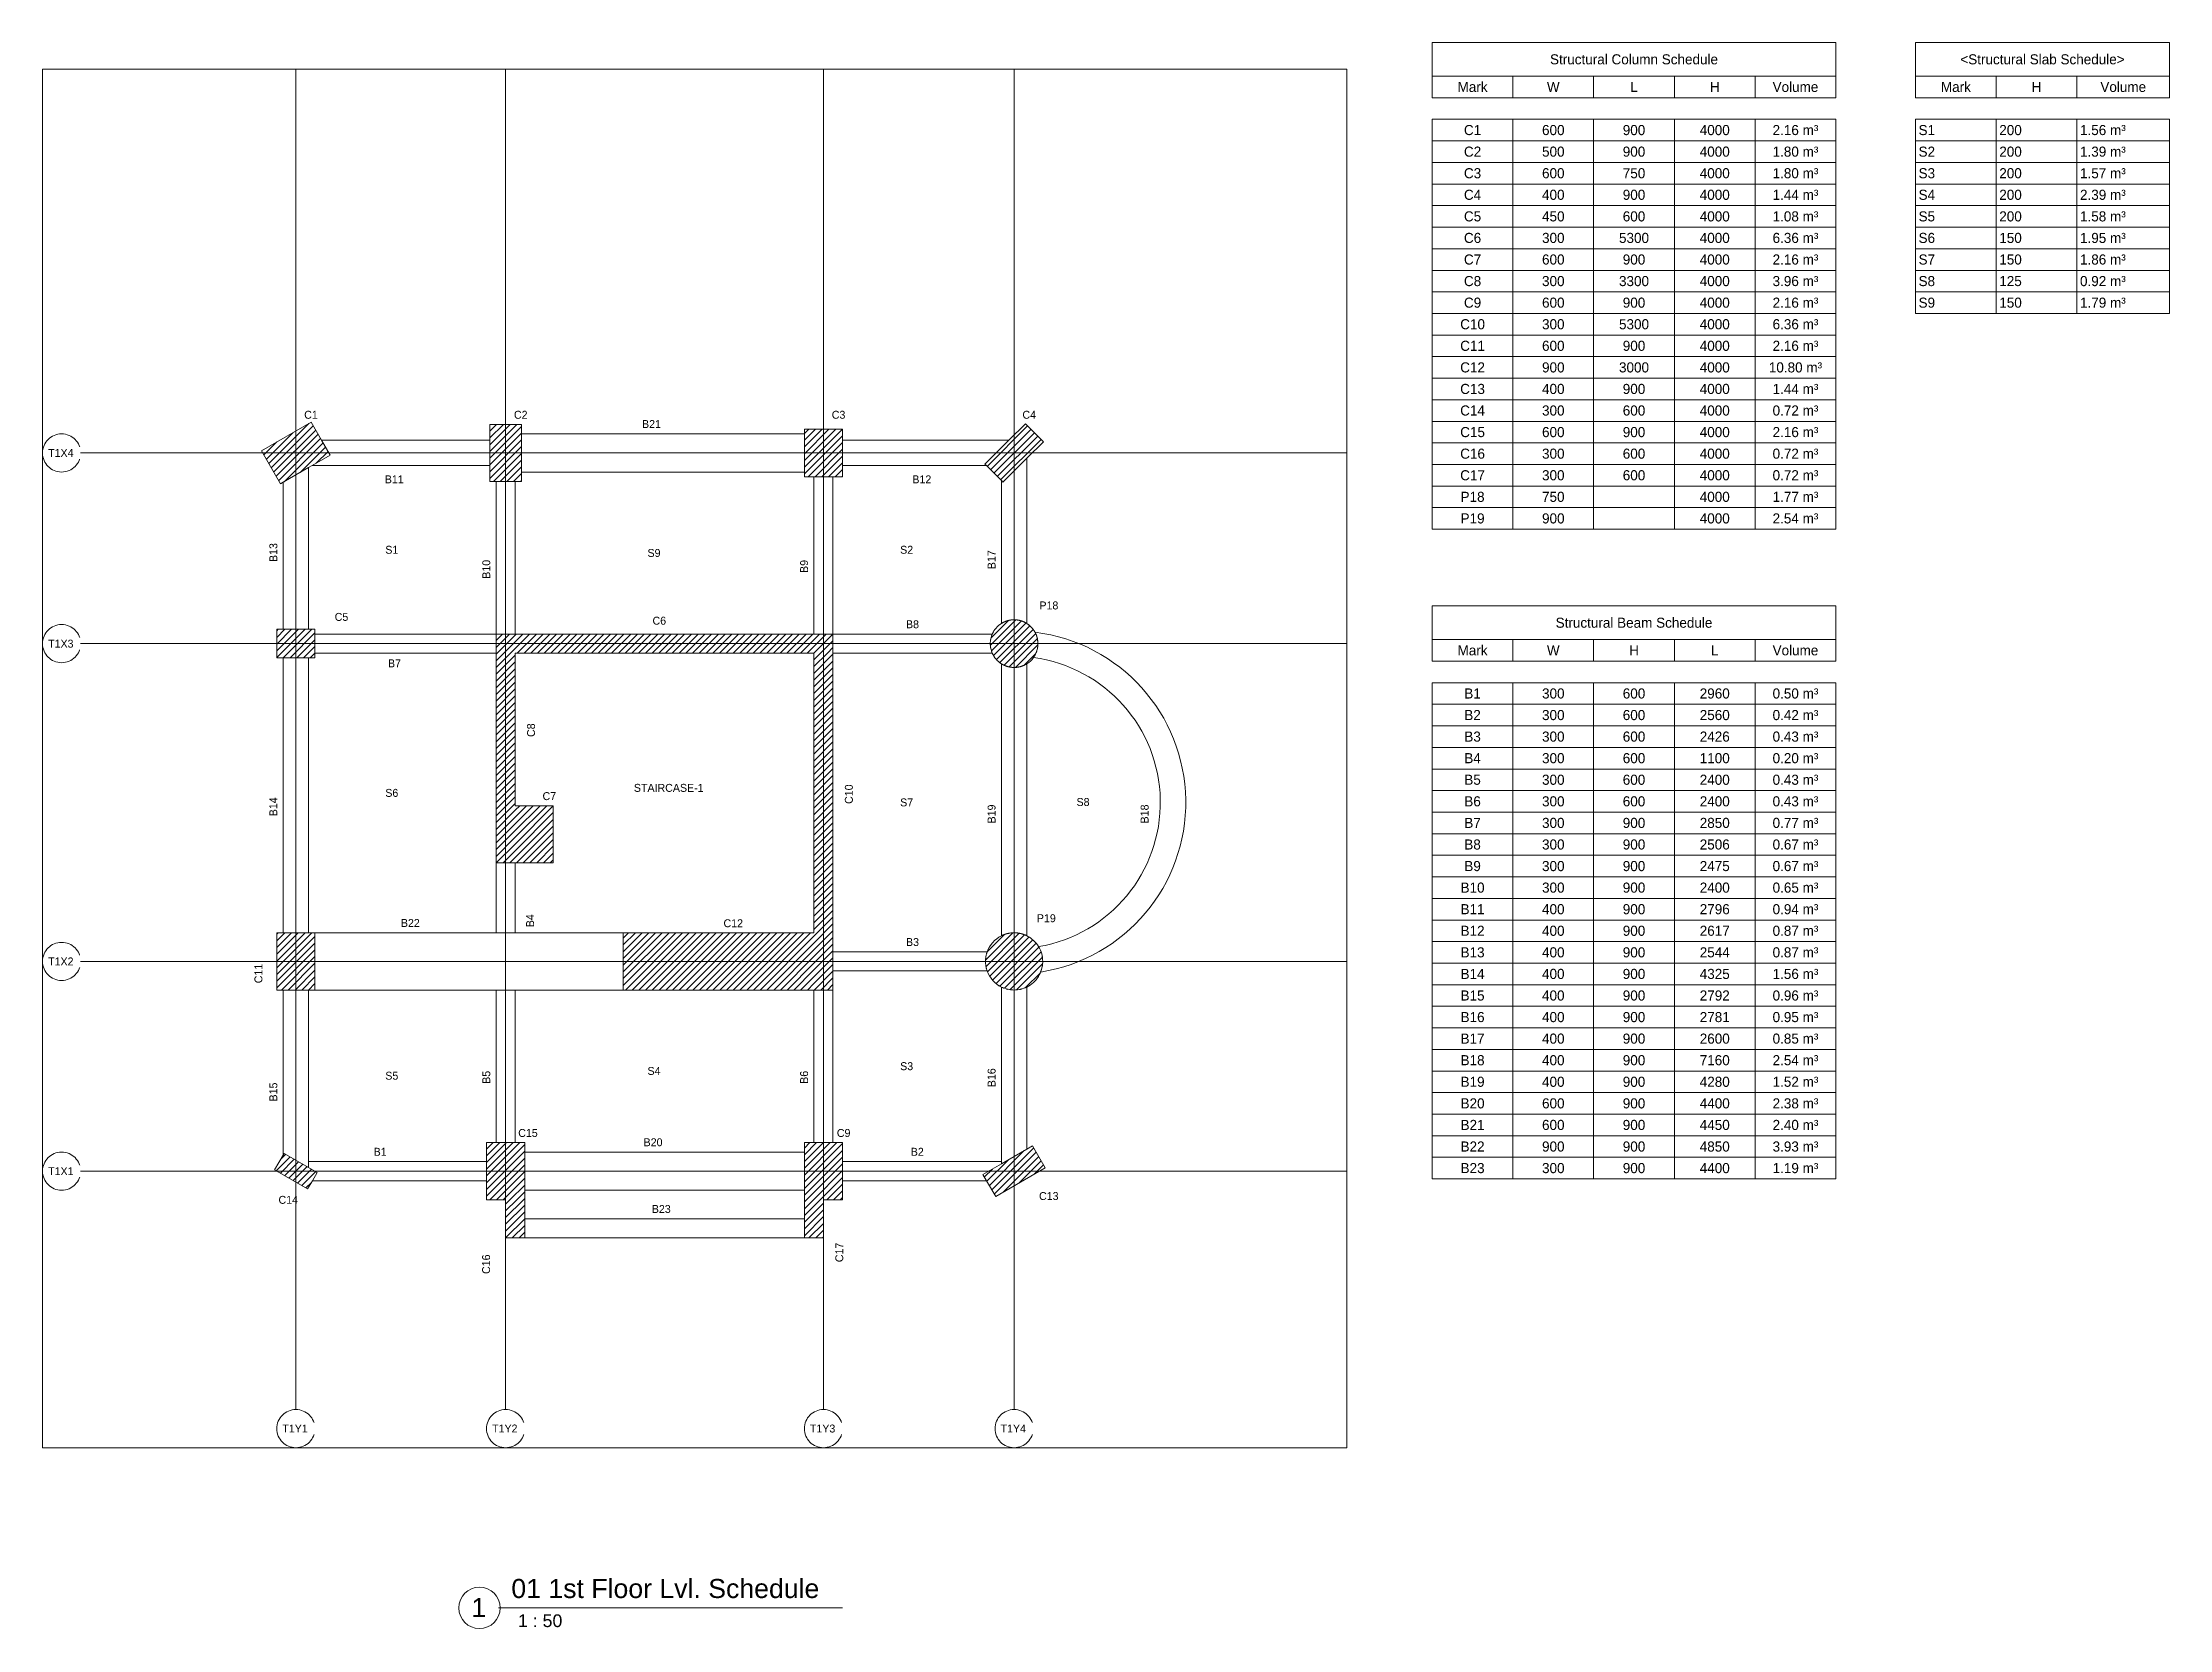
# Paper-space layout 'Layout1' of a CAD drawing. Header units: millimetres. Extents: x 41 to 710, y 63 to 563.
# The model-space entities are those that its viewports show. They can reach past a viewport. Long polylines and large blocks are cut down to what shows.
import ezdxf

# ---------------------------------------------------------------- set-up
doc = ezdxf.new("R2010")
doc.units = ezdxf.units.MM
doc.linetypes.add('Dash', pattern=[6.35, 3.175, -3.175])
doc.linetypes.add('Grid Line', pattern=[22.225, 12.7, -3.175, 3.175, -3.175])
for name, color, linetype, lineweight in [('A-DETL-THIN', 151, 'Continuous', 9), ('A-FLOR', 192, 'Continuous', 18), ('A-FLOR-IDEN', 11, 'Continuous', 9), ('G-ANNO-SCHD', 231, 'Continuous', 9), ('G-ANNO-TTLB', 6, 'Continuous', 9), ('S-BEAM', 12, 'Continuous', 18), ('S-BEAM-HDLN', 1, 'Dash', 18), ('S-BEAM-IDEN', 2, 'Continuous', 9), ('S-COLS', 52, 'Continuous', 18), ('S-COLS-HDLN', 52, 'Dash', 18), ('S-COLS-IDEN', 171, 'Continuous', 9), ('S-GRID', 1, 'Continuous', 9), ('S-GRID-IDEN', 1, 'Continuous', 9), ('S-STRS-ANNO', 31, 'Continuous', 18)]:
    doc.layers.add(name, color=color, linetype=linetype, lineweight=lineweight)
doc.layers.add('G-ANNO-NPLT', color=191, linetype='Continuous', plot=False)
doc.styles.add('Arial', font='arial.ttf', dxfattribs={"height": 4})
doc.styles.add('Arial_1', font='arial.ttf', dxfattribs={"height": 6})
doc.styles.add('JetBrains Mono', font='JetBrainsMono-VariableFont_wght.ttf', dxfattribs={"height": 125})
doc.styles.add('JetBrains Mono_1', font='JetBrainsMono-VariableFont_wght.ttf', dxfattribs={"height": 3.175})
pattern_1 = [(45, (0, 0), (-53.033, 53.033), [])]

psp = doc.layouts.get("Layout1")

# ---------------------------------------------------------------- texts
at = {"layer": 'G-ANNO-SCHD', "char_height": 3.175, "line_spacing_factor": 1.102871, "style": 'JetBrains Mono_1'}
for s, insert, width, attachment_point in [('Structural Column Schedule', (542.02, 559.1), 82.7179, 2), ('<Structural Slab Schedule>', (670.55, 559.1), 82.7179, 2), ('Mark', (491.22, 550.42), 12.7258, 2), ('\\fJetBrains Mono|b0|i0|c254|p49|;W', (516.62, 550.42), 3.1815, 2), ('\\fJetBrains Mono|b0|i0|c254|p49|;L', (542.02, 550.42), 3.1815, 2), ('\\fJetBrains Mono|b0|i0|c254|p49|;H', (567.42, 550.42), 3.1815, 2), ('Volume', (592.82, 550.42), 19.0888, 2), ('Mark', (643.29, 550.42), 12.7258, 2), ('\\fJetBrains Mono|b0|i0|c254|p49|;H', (668.69, 550.42), 3.1815, 2), ('Volume', (695.95, 550.42), 19.0888, 2), ('C1', (491.22, 536.84), 6.3629, 2), ('600', (516.62, 536.84), 9.5444, 2), ('900', (542.02, 536.84), 9.5444, 2), ('4000', (567.42, 536.84), 12.7258, 2), ('2.16 m³', (592.82, 536.84), 22.2702, 2), ('S1', (631.55, 536.84), 6.3629, 1), ('200', (656.95, 536.84), 9.5444, 1), ('1.56 m³', (682.35, 536.84), 22.2702, 1), ('C2', (491.22, 530.05), 6.3629, 2), ('500', (516.62, 530.05), 9.5444, 2), ('900', (542.02, 530.05), 9.5444, 2), ('4000', (567.42, 530.05), 12.7258, 2), ('1.80 m³', (592.82, 530.05), 22.2702, 2), ('S2', (631.55, 530.05), 6.3629, 1), ('200', (656.95, 530.05), 9.5444, 1), ('1.39 m³', (682.35, 530.05), 22.2702, 1), ('C3', (491.22, 523.26), 6.3629, 2), ('600', (516.62, 523.26), 9.5444, 2), ('750', (542.02, 523.26), 9.5444, 2), ('4000', (567.42, 523.26), 12.7258, 2), ('1.80 m³', (592.82, 523.26), 22.2702, 2), ('S3', (631.55, 523.26), 6.3629, 1), ('200', (656.95, 523.26), 9.5444, 1), ('1.57 m³', (682.35, 523.26), 22.2702, 1), ('C4', (491.22, 516.47), 6.3629, 2), ('400', (516.62, 516.47), 9.5444, 2), ('900', (542.02, 516.47), 9.5444, 2), ('4000', (567.42, 516.47), 12.7258, 2), ('1.44 m³', (592.82, 516.47), 22.2702, 2), ('S4', (631.55, 516.47), 6.3629, 1), ('200', (656.95, 516.47), 9.5444, 1), ('2.39 m³', (682.35, 516.47), 22.2702, 1), ('C5', (491.22, 509.68), 6.3629, 2), ('450', (516.62, 509.68), 9.5444, 2), ('600', (542.02, 509.68), 9.5444, 2), ('4000', (567.42, 509.68), 12.7258, 2), ('1.08 m³', (592.82, 509.68), 22.2702, 2), ('S5', (631.55, 509.68), 6.3629, 1), ('200', (656.95, 509.68), 9.5444, 1), ('1.58 m³', (682.35, 509.68), 22.2702, 1), ('C6', (491.22, 502.9), 6.3629, 2), ('300', (516.62, 502.9), 9.5444, 2), ('5300', (542.02, 502.9), 12.7258, 2), ('4000', (567.42, 502.9), 12.7258, 2), ('6.36 m³', (592.82, 502.9), 22.2702, 2), ('S6', (631.55, 502.9), 6.3629, 1), ('150', (656.95, 502.9), 9.5444, 1), ('1.95 m³', (682.35, 502.9), 22.2702, 1), ('C7', (491.22, 496.11), 6.3629, 2), ('600', (516.62, 496.11), 9.5444, 2), ('900', (542.02, 496.11), 9.5444, 2), ('4000', (567.42, 496.11), 12.7258, 2), ('2.16 m³', (592.82, 496.11), 22.2702, 2), ('S7', (631.55, 496.11), 6.3629, 1), ('150', (656.95, 496.11), 9.5444, 1), ('1.86 m³', (682.35, 496.11), 22.2702, 1), ('C8', (491.22, 489.32), 6.3629, 2), ('300', (516.62, 489.32), 9.5444, 2), ('3300', (542.02, 489.32), 12.7258, 2), ('4000', (567.42, 489.32), 12.7258, 2), ('3.96 m³', (592.82, 489.32), 22.2702, 2), ('S8', (631.55, 489.32), 6.3629, 1), ('125', (656.95, 489.32), 9.5444, 1), ('0.92 m³', (682.35, 489.32), 22.2702, 1), ('C9', (491.22, 482.53), 6.3629, 2), ('600', (516.62, 482.53), 9.5444, 2), ('900', (542.02, 482.53), 9.5444, 2), ('4000', (567.42, 482.53), 12.7258, 2), ('2.16 m³', (592.82, 482.53), 22.2702, 2), ('S9', (631.55, 482.53), 6.3629, 1), ('150', (656.95, 482.53), 9.5444, 1), ('1.79 m³', (682.35, 482.53), 22.2702, 1), ('C10', (491.22, 475.74), 9.5444, 2), ('300', (516.62, 475.74), 9.5444, 2), ('5300', (542.02, 475.74), 12.7258, 2), ('4000', (567.42, 475.74), 12.7258, 2), ('6.36 m³', (592.82, 475.74), 22.2702, 2), ('C11', (491.22, 468.95), 9.5444, 2), ('600', (516.62, 468.95), 9.5444, 2), ('900', (542.02, 468.95), 9.5444, 2), ('4000', (567.42, 468.95), 12.7258, 2), ('2.16 m³', (592.82, 468.95), 22.2702, 2), ('C12', (491.22, 462.16), 9.5444, 2), ('900', (516.62, 462.16), 9.5444, 2), ('3000', (542.02, 462.16), 12.7258, 2), ('4000', (567.42, 462.16), 12.7258, 2), ('10.80 m³', (592.82, 462.16), 25.4517, 2), ('C13', (491.22, 455.38), 9.5444, 2), ('400', (516.62, 455.38), 9.5444, 2), ('900', (542.02, 455.38), 9.5444, 2), ('4000', (567.42, 455.38), 12.7258, 2), ('1.44 m³', (592.82, 455.38), 22.2702, 2), ('C14', (491.22, 448.59), 9.5444, 2), ('300', (516.62, 448.59), 9.5444, 2), ('600', (542.02, 448.59), 9.5444, 2), ('4000', (567.42, 448.59), 12.7258, 2), ('0.72 m³', (592.82, 448.59), 22.2702, 2), ('C15', (491.22, 441.8), 9.5444, 2), ('600', (516.62, 441.8), 9.5444, 2), ('900', (542.02, 441.8), 9.5444, 2), ('4000', (567.42, 441.8), 12.7258, 2), ('2.16 m³', (592.82, 441.8), 22.2702, 2), ('C16', (491.22, 435.01), 9.5444, 2), ('300', (516.62, 435.01), 9.5444, 2), ('600', (542.02, 435.01), 9.5444, 2), ('4000', (567.42, 435.01), 12.7258, 2), ('0.72 m³', (592.82, 435.01), 22.2702, 2), ('C17', (491.22, 428.22), 9.5444, 2), ('300', (516.62, 428.22), 9.5444, 2), ('600', (542.02, 428.22), 9.5444, 2), ('4000', (567.42, 428.22), 12.7258, 2), ('0.72 m³', (592.82, 428.22), 22.2702, 2), ('P18', (491.22, 421.43), 9.5444, 2), ('750', (516.62, 421.43), 9.5444, 2), ('4000', (567.42, 421.43), 12.7258, 2), ('1.77 m³', (592.82, 421.43), 22.2702, 2), ('P19', (491.22, 414.64), 9.5444, 2), ('900', (516.62, 414.64), 9.5444, 2), ('4000', (567.42, 414.64), 12.7258, 2), ('2.54 m³', (592.82, 414.64), 22.2702, 2), ('Structural Beam Schedule', (542.02, 381.82), 76.355, 2), ('Mark', (491.22, 373.13), 12.7258, 2), ('\\fJetBrains Mono|b0|i0|c254|p49|;W', (516.62, 373.13), 3.1815, 2), ('\\fJetBrains Mono|b0|i0|c254|p49|;H', (542.02, 373.13), 3.1815, 2), ('\\fJetBrains Mono|b0|i0|c254|p49|;L', (567.42, 373.13), 3.1815, 2), ('Volume', (592.82, 373.13), 19.0888, 2), ('B1', (491.22, 359.55), 6.3629, 2), ('300', (516.62, 359.55), 9.5444, 2), ('600', (542.02, 359.55), 9.5444, 2), ('2960', (567.42, 359.55), 12.7258, 2), ('0.50 m³', (592.82, 359.55), 22.2702, 2), ('B2', (491.22, 352.76), 6.3629, 2), ('300', (516.62, 352.76), 9.5444, 2), ('600', (542.02, 352.76), 9.5444, 2), ('2560', (567.42, 352.76), 12.7258, 2), ('0.42 m³', (592.82, 352.76), 22.2702, 2), ('B3', (491.22, 345.98), 6.3629, 2), ('300', (516.62, 345.98), 9.5444, 2), ('600', (542.02, 345.98), 9.5444, 2), ('2426', (567.42, 345.98), 12.7258, 2), ('0.43 m³', (592.82, 345.98), 22.2702, 2), ('B4', (491.22, 339.19), 6.3629, 2), ('300', (516.62, 339.19), 9.5444, 2), ('600', (542.02, 339.19), 9.5444, 2), ('1100', (567.42, 339.19), 12.7258, 2), ('0.20 m³', (592.82, 339.19), 22.2702, 2), ('B5', (491.22, 332.4), 6.3629, 2), ('300', (516.62, 332.4), 9.5444, 2), ('600', (542.02, 332.4), 9.5444, 2), ('2400', (567.42, 332.4), 12.7258, 2), ('0.43 m³', (592.82, 332.4), 22.2702, 2), ('B6', (491.22, 325.61), 6.3629, 2), ('300', (516.62, 325.61), 9.5444, 2), ('600', (542.02, 325.61), 9.5444, 2), ('2400', (567.42, 325.61), 12.7258, 2), ('0.43 m³', (592.82, 325.61), 22.2702, 2), ('B7', (491.22, 318.82), 6.3629, 2), ('300', (516.62, 318.82), 9.5444, 2), ('900', (542.02, 318.82), 9.5444, 2), ('2850', (567.42, 318.82), 12.7258, 2), ('0.77 m³', (592.82, 318.82), 22.2702, 2), ('B8', (491.22, 312.03), 6.3629, 2), ('300', (516.62, 312.03), 9.5444, 2), ('900', (542.02, 312.03), 9.5444, 2), ('2506', (567.42, 312.03), 12.7258, 2), ('0.67 m³', (592.82, 312.03), 22.2702, 2), ('B9', (491.22, 305.24), 6.3629, 2), ('300', (516.62, 305.24), 9.5444, 2), ('900', (542.02, 305.24), 9.5444, 2), ('2475', (567.42, 305.24), 12.7258, 2), ('0.67 m³', (592.82, 305.24), 22.2702, 2), ('B10', (491.22, 298.46), 9.5444, 2), ('300', (516.62, 298.46), 9.5444, 2), ('900', (542.02, 298.46), 9.5444, 2), ('2400', (567.42, 298.46), 12.7258, 2), ('0.65 m³', (592.82, 298.46), 22.2702, 2), ('B11', (491.22, 291.67), 9.5444, 2), ('400', (516.62, 291.67), 9.5444, 2), ('900', (542.02, 291.67), 9.5444, 2), ('2796', (567.42, 291.67), 12.7258, 2), ('0.94 m³', (592.82, 291.67), 22.2702, 2), ('B12', (491.22, 284.88), 9.5444, 2), ('400', (516.62, 284.88), 9.5444, 2), ('900', (542.02, 284.88), 9.5444, 2), ('2617', (567.42, 284.88), 12.7258, 2), ('0.87 m³', (592.82, 284.88), 22.2702, 2), ('B13', (491.22, 278.09), 9.5444, 2), ('400', (516.62, 278.09), 9.5444, 2), ('900', (542.02, 278.09), 9.5444, 2), ('2544', (567.42, 278.09), 12.7258, 2), ('0.87 m³', (592.82, 278.09), 22.2702, 2), ('B14', (491.22, 271.3), 9.5444, 2), ('400', (516.62, 271.3), 9.5444, 2), ('900', (542.02, 271.3), 9.5444, 2), ('4325', (567.42, 271.3), 12.7258, 2), ('1.56 m³', (592.82, 271.3), 22.2702, 2), ('B15', (491.22, 264.51), 9.5444, 2), ('400', (516.62, 264.51), 9.5444, 2), ('900', (542.02, 264.51), 9.5444, 2), ('2792', (567.42, 264.51), 12.7258, 2), ('0.96 m³', (592.82, 264.51), 22.2702, 2), ('B16', (491.22, 257.72), 9.5444, 2), ('400', (516.62, 257.72), 9.5444, 2), ('900', (542.02, 257.72), 9.5444, 2), ('2781', (567.42, 257.72), 12.7258, 2), ('0.95 m³', (592.82, 257.72), 22.2702, 2), ('B17', (491.22, 250.94), 9.5444, 2), ('400', (516.62, 250.94), 9.5444, 2), ('900', (542.02, 250.94), 9.5444, 2), ('2600', (567.42, 250.94), 12.7258, 2), ('0.85 m³', (592.82, 250.94), 22.2702, 2), ('B18', (491.22, 244.15), 9.5444, 2), ('400', (516.62, 244.15), 9.5444, 2), ('900', (542.02, 244.15), 9.5444, 2), ('7160', (567.42, 244.15), 12.7258, 2), ('2.54 m³', (592.82, 244.15), 22.2702, 2), ('B19', (491.22, 237.36), 9.5444, 2), ('400', (516.62, 237.36), 9.5444, 2), ('900', (542.02, 237.36), 9.5444, 2), ('4280', (567.42, 237.36), 12.7258, 2), ('1.52 m³', (592.82, 237.36), 22.2702, 2), ('B20', (491.22, 230.57), 9.5444, 2), ('600', (516.62, 230.57), 9.5444, 2), ('900', (542.02, 230.57), 9.5444, 2), ('4400', (567.42, 230.57), 12.7258, 2), ('2.38 m³', (592.82, 230.57), 22.2702, 2), ('B21', (491.22, 223.78), 9.5444, 2), ('600', (516.62, 223.78), 9.5444, 2), ('900', (542.02, 223.78), 9.5444, 2), ('4450', (567.42, 223.78), 12.7258, 2), ('2.40 m³', (592.82, 223.78), 22.2702, 2), ('B22', (491.22, 216.99), 9.5444, 2), ('900', (516.62, 216.99), 9.5444, 2), ('900', (542.02, 216.99), 9.5444, 2), ('4850', (567.42, 216.99), 12.7258, 2), ('3.93 m³', (592.82, 216.99), 22.2702, 2), ('B23', (491.22, 210.2), 9.5444, 2), ('300', (516.62, 210.2), 9.5444, 2), ('900', (542.02, 210.2), 9.5444, 2), ('4400', (567.42, 210.2), 12.7258, 2), ('1.19 m³', (592.82, 210.2), 22.2702, 2)]:
    psp.add_mtext(s, dxfattribs=dict(at, insert=insert, width=width, attachment_point=attachment_point))
at = {"layer": 'G-ANNO-TTLB', "attachment_point": 1}
for s, insert, char_height, width, style in [('01 1st Floor Lvl. Schedule', (188.77, 79.32), 6, 118.6497, 'Arial_1'), ('\\fArial|b0|i0|c254|p34|;1', (176.21, 73.34), 6, 5.692, 'Arial_1'), (' 1 : 50', (189.28, 68.18), 4, 19, 'Arial')]:
    psp.add_mtext(s, dxfattribs=dict(at, insert=insert, char_height=char_height, width=width, style=style))

msp = doc.modelspace()

# ---------------------------------------------------------------- texts
at = {"layer": 'A-FLOR-IDEN', "char_height": 125, "width": 256.54, "attachment_point": 1, "style": 'JetBrains Mono'}
for s, insert in [('S1', (1107, 9539)), ('S9', (5232, 9489)), ('S2', (9207, 9539)), ('S6', (1107, 5714)), ('S7', (9207, 5564)), ('S8', (11982, 5570)), ('S4', (5232, 1339)), ('S3', (9207, 1414)), ('S5', (1107, 1264))]:
    msp.add_mtext(s, dxfattribs=dict(at, insert=insert))
at = {"layer": 'S-BEAM-IDEN', "char_height": 125, "attachment_point": 1, "style": 'JetBrains Mono'}
for s, insert, width in [('B21', (5146, 11517), 384.81), ('B11', (1099, 10647), 384.81), ('B12', (9399, 10647), 384.81), ('B8', (9299, 8367), 256.54), ('B7', (1149, 7752), 256.54), ('B22', (1352, 3667), 384.81), ('B3', (9299, 3367), 256.54), ('B1', (924, 67), 256.54), ('B20', (5171, 217), 384.81), ('B2', (9374, 67), 256.54), ('B23', (5300, -833), 384.81)]:
    msp.add_mtext(s, dxfattribs=dict(at, insert=insert, width=width))
at = {"layer": 'S-BEAM-IDEN', "char_height": 125, "attachment_point": 1, "rotation": 90, "style": 'JetBrains Mono'}
for s, insert, width in [('B13', (-717, 9284), 384.81), ('B17', (10583, 9171), 384.81), ('B10', (2633, 9021), 384.81), ('B9', (7633, 9112), 256.54), ('B14', (-717, 5284), 384.81), ('B19', (10583, 5171), 384.81), ('B18', (12990, 5171), 384.81), ('B4', (3322, 3538), 256.54), ('B15', (-717, 796), 384.81), ('B5', (2633, 1074), 256.54), ('B6', (7633, 1074), 256.54), ('B16', (10583, 1021), 384.81)]:
    msp.add_mtext(s, dxfattribs=dict(at, insert=insert, width=width))
at = {"layer": 'S-COLS-IDEN', "char_height": 125, "attachment_point": 1, "style": 'JetBrains Mono'}
for s, insert, width in [('C1', (-169, 11663), 256.54), ('C2', (3131, 11663), 256.54), ('C3', (8131, 11663), 256.54), ('C4', (11131, 11663), 256.54), ('C5', (311, 8483), 256.54), ('C6', (5311, 8423), 256.54), ('P18', (11398, 8663), 384.81), ('C7', (3581, 5663), 256.54), ('P19', (11358, 3742), 384.81), ('C12', (6428, 3663), 384.81), ('C15', (3198, 363), 384.81), ('C9', (8211, 363), 256.54), ('C13', (11392, -629), 384.81), ('C14', (-573, -689), 384.81)]:
    msp.add_mtext(s, dxfattribs=dict(at, insert=insert, width=width))
at = {"layer": 'S-COLS-IDEN', "char_height": 125, "attachment_point": 1, "rotation": 90, "style": 'JetBrains Mono'}
for s, insert, width in [('C8', (3337, 6531), 256.54), ('C10', (8337, 5478), 384.81), ('C11', (-952, 2656), 384.81), ('C16', (2630, -1918), 384.81), ('C17', (8187, -1732), 384.81)]:
    msp.add_mtext(s, dxfattribs=dict(at, insert=insert, width=width))
at = {"layer": 'S-STRS-ANNO', "insert": (5018, 5793), "char_height": 125, "width": 256.54, "attachment_point": 1, "style": 'JetBrains Mono'}
msp.add_mtext('STAIRCASE-1', dxfattribs=at)

# ---------------------------------------------------------------- blocks, each defined once
blk = doc.blocks.new('Viewport - M_View Title-4169-Unnamed')
at = {"layer": 'G-ANNO-TTLB'}
for start, end in [(360, 180), (180, 0)]:
    blk.add_arc((-6, 0), 6.5, start, end, dxfattribs=at)
blk = doc.blocks.new('Grid - M_Grid Head - Circle-24584-01 1st Floor Lvl_ Schedule')
at = {"layer": 'S-GRID-IDEN'}
blk.add_circle((0, 0), 6, dxfattribs=at)

# ---------------------------------------------------------------- hatches: boundary and pattern name
at = {"layer": 'S-COLS'}
h = msp.add_hatch(dxfattribs=at)
h.set_pattern_fill('FP_1', color=8, style=0, pattern_type=2)
h.set_pattern_definition(pattern_1)
h.paths.add_polyline_path([(-540, 10515), (240, 10965), (-60, 11485), (-840, 11035), (-571, 10570)])
h = msp.add_hatch(dxfattribs=at)
h.set_pattern_fill('FP_1', color=8, style=0, pattern_type=2)
h.set_pattern_definition(pattern_1)
h.paths.add_polyline_path([(3250, 10550), (3250, 11450), (2750, 11450), (2750, 10550), (3150, 10550)])
h = msp.add_hatch(dxfattribs=at)
h.set_pattern_fill('FP_1', color=8, style=0, pattern_type=2)
h.set_pattern_definition(pattern_1)
h.paths.add_polyline_path([(10823, 10540), (11460, 11177), (11177, 11460), (10540, 10823), (10800, 10564)])
h = msp.add_hatch(dxfattribs=at)
h.set_pattern_fill('FP_1', color=8, style=0, pattern_type=2)
h.set_pattern_definition(pattern_1)
h.paths.add_polyline_path([(7850, 10625), (8300, 10625), (8300, 11375), (7700, 11375), (7700, 10625)])
h = msp.add_hatch(dxfattribs=at)
h.set_pattern_fill('FP_1', color=8, style=0, pattern_type=2)
h.set_pattern_definition(pattern_1)
h.paths.add_polyline_path([(10978, 7626), (11036, 7627), (11094, 7637), (11149, 7656), (11200, 7683), (11239, 7711), (11273, 7743), (11304, 7780), (11335, 7832), (11358, 7889), (11372, 7949), (11375, 8010), (11368, 8071), (11352, 8130), (11326, 8186), (11291, 8236), (11249, 8280), (11200, 8317), (11188, 8325), (11135, 8350), (11079, 8367), (11022, 8374), (10964, 8373), (10906, 8363), (10851, 8344), (10800, 8317), (10755, 8284), (10716, 8244), (10682, 8199), (10656, 8150), (10639, 8102), (10629, 8051), (10625, 8000), (10629, 7949), (10639, 7898), (10656, 7850), (10682, 7801), (10716, 7756), (10755, 7716), (10800, 7683), (10813, 7675), (10865, 7650), (10921, 7633)])
h = msp.add_hatch(dxfattribs=at)
h.set_pattern_fill('FP_1', color=8, style=0, pattern_type=2)
h.set_pattern_definition(pattern_1)
h.paths.add_polyline_path([(0, 7775), (0, 8225), (-600, 8225), (-600, 7775), (-100, 7775)])
h = msp.add_hatch(dxfattribs=at)
h.set_pattern_fill('FP_1', color=8, style=0, pattern_type=2)
h.set_pattern_definition(pattern_1)
h.paths.add_polyline_path([(8150, 7850), (8150, 8150), (2850, 8150), (2850, 7850), (7850, 7850)])
h = msp.add_hatch(dxfattribs=at)
h.set_pattern_fill('FP_1', color=8, style=0, pattern_type=2)
h.set_pattern_definition(pattern_1)
h.paths.add_polyline_path([(3150, 4550), (3150, 7850), (2850, 7850), (2850, 4550)])
h = msp.add_hatch(dxfattribs=at)
h.set_pattern_fill('FP_1', color=8, style=0, pattern_type=2)
h.set_pattern_definition(pattern_1)
h.paths.add_polyline_path([(7850, 2550), (8150, 2550), (8150, 7850), (7850, 7850), (7850, 2774)])
h = msp.add_hatch(dxfattribs=at)
h.set_pattern_fill('FP_1', color=8, style=0, pattern_type=2)
h.set_pattern_definition(pattern_1)
h.paths.add_polyline_path([(3750, 4550), (3750, 5450), (3150, 5450), (3150, 4550), (3296, 4550)])
h = msp.add_hatch(dxfattribs=at)
h.set_pattern_fill('FP_1', color=8, style=0, pattern_type=2)
h.set_pattern_definition(pattern_1)
h.paths.add_polyline_path([(0, 2550), (0, 3450), (-600, 3450), (-600, 2550), (-100, 2550)])
h = msp.add_hatch(dxfattribs=at)
h.set_pattern_fill('FP_1', color=8, style=0, pattern_type=2)
h.set_pattern_definition(pattern_1)
h.paths.add_polyline_path([(7850, 2550), (7850, 3450), (4850, 3450), (4850, 2550), (7163, 2550)])
h = msp.add_hatch(dxfattribs=at)
h.set_pattern_fill('FP_1', color=8, style=0, pattern_type=2)
h.set_pattern_definition(pattern_1)
h.paths.add_polyline_path([(11000, 2550), (11069, 2555), (11136, 2571), (11200, 2597), (11254, 2628), (11303, 2667), (11346, 2712), (11382, 2763), (11412, 2818), (11433, 2877), (11446, 2938), (11450, 3000), (11446, 3061), (11434, 3121), (11413, 3178), (11385, 3232), (11349, 3285), (11305, 3331), (11255, 3371), (11200, 3403), (11145, 3426), (11088, 3441), (11030, 3449), (10970, 3449), (10912, 3441), (10855, 3426), (10800, 3403), (10741, 3368), (10687, 3323), (10641, 3272), (10604, 3213), (10576, 3150), (10561, 3101), (10553, 3051), (10550, 3000), (10553, 2949), (10561, 2899), (10576, 2850), (10604, 2787), (10641, 2728), (10687, 2677), (10741, 2632), (10800, 2597), (10864, 2571), (10931, 2555)])
h = msp.add_hatch(dxfattribs=at)
h.set_pattern_fill('FP_1', color=8, style=0, pattern_type=2)
h.set_pattern_definition(pattern_1)
h.paths.add_polyline_path([(2700, -750), (3300, -750), (3300, 150), (2700, 150), (2700, -663)])
h = msp.add_hatch(dxfattribs=at)
h.set_pattern_fill('FP_1', color=8, style=0, pattern_type=2)
h.set_pattern_definition(pattern_1)
h.paths.add_polyline_path([(8300, -750), (8300, 150), (7700, 150), (7700, -750), (8000, -750)])
h = msp.add_hatch(dxfattribs=at)
h.set_pattern_fill('FP_1', color=8, style=0, pattern_type=2)
h.set_pattern_definition(pattern_1)
h.paths.add_polyline_path([(10710, -698), (11490, -248), (11290, 98), (10510, -352), (10690, -663)])
h = msp.add_hatch(dxfattribs=at)
h.set_pattern_fill('FP_2', color=8, style=0, pattern_type=2)
h.set_pattern_definition(pattern_1)
h.paths.add_polyline_path([(-115, -580), (35, -320), (-485, -20), (-635, -280), (-571, -317)])
h = msp.add_hatch(dxfattribs=at)
h.set_pattern_fill('FP_1', color=8, style=0, pattern_type=2)
h.set_pattern_definition(pattern_1)
h.paths.add_polyline_path([(3000, -1350), (3300, -1350), (3300, -750), (3000, -750)])
h = msp.add_hatch(dxfattribs=at)
h.set_pattern_fill('FP_1', color=8, style=0, pattern_type=2)
h.set_pattern_definition(pattern_1)
h.paths.add_polyline_path([(8000, -1350), (8000, -750), (7700, -750), (7700, -1350)])

# ---------------------------------------------------------------- linework, layer by layer
at = {"layer": 'A-FLOR'}
for centre, radius, start, end in [((11000, 8000), 375, 122.231, 156.4218), ((11000, 8000), 375, 203.5782, 237.769), ((11000, 8000), 375, 302.231, 324.0556), ((11000, 5500), 2300, 279.6434, 82.4149), ((11000, 3000), 450, 116.3878, 160.5288), ((11000, 3000), 450, 31.1089, 63.6122), ((11000, 3000), 450, 199.4712, 243.6122)]:
    msp.add_arc(centre, radius, start, end, dxfattribs=at)
at = {"layer": 'S-BEAM'}
for p, q in [((2750, 11200), (104, 11200)), ((7700, 11300), (3250, 11300)), ((10917, 11200), (8300, 11200)), ((-100, 8225), (-100, 10769)), ((-46, 10800), (2750, 10800)), ((8300, 10800), (10564, 10800)), ((11200, 8317), (11200, 10917)), ((-500, 10538), (-500, 8225)), ((2850, 10550), (2850, 8150)), ((3150, 8150), (3150, 10550)), ((3250, 10700), (7700, 10700)), ((7850, 10625), (7850, 8150)), ((8150, 8150), (8150, 10625)), ((10800, 10564), (10800, 8317)), ((2850, 8150), (0, 8150)), ((10656, 8150), (8150, 8150)), ((-500, 7775), (-500, 3450)), ((-100, 3450), (-100, 7775)), ((0, 7850), (2850, 7850)), ((8150, 7850), (10656, 7850)), ((10800, 7683), (10800, 3403)), ((11200, 3403), (11200, 7683)), ((2850, 4550), (2850, 3450)), ((3150, 3450), (3150, 4550)), ((2850, 3450), (0, 3450)), ((4850, 3450), (3150, 3450)), ((10576, 3150), (8150, 3150)), ((8150, 2850), (10576, 2850)), ((-500, 2550), (-500, -46)), ((-100, -150), (-100, 2550)), ((0, 2550), (2850, 2550)), ((2850, 2550), (2850, 150)), ((3150, 2550), (4850, 2550)), ((3150, 150), (3150, 2550)), ((7850, 2550), (7850, 150)), ((8150, 150), (8150, 2550)), ((10800, 2597), (10800, -150)), ((11200, 46), (11200, 2597)), ((2700, -150), (-100, -150)), ((7700, 0), (3300, 0)), ((10800, -150), (8300, -150)), ((-40, -450), (2700, -450)), ((3300, -600), (7700, -600)), ((8300, -450), (10567, -450)), ((7700, -1050), (3300, -1050)), ((3300, -1350), (7700, -1350))]:
    msp.add_line(p, q, dxfattribs=at)
for centre, radius, start, end in [((11000, 8000), 375, 324.0556, 28.6636), ((11000, 5500), 2700, 278.8989, 83.0001), ((11000, 5500), 2300, 279.6434, 82.4149), ((11000, 3000), 450, 0, 31.1089), ((11000, 3000), 450, 338.1473, 0)]:
    msp.add_arc(centre, radius, start, end, dxfattribs=at)
at = {"layer": 'S-BEAM-HDLN'}
for p, q in [((240, 10965), (104, 11200)), ((2750, 10800), (2750, 11200)), ((3250, 11300), (3250, 10700)), ((7700, 10700), (7700, 11300)), ((8300, 11200), (8300, 10800)), ((10917, 11200), (10540, 10823)), ((-500, 10538), (-100, 10769)), ((-46, 10800), (240, 10965)), ((10540, 10823), (10564, 10800)), ((10823, 10540), (11200, 10917)), ((3150, 10550), (2850, 10550)), ((8150, 10625), (7850, 10625)), ((10800, 10564), (10823, 10540)), ((-500, 8225), (-100, 8225)), ((0, 8150), (0, 7850)), ((2850, 7850), (2850, 8150)), ((2850, 8150), (3150, 8150)), ((7850, 8150), (8150, 8150)), ((8150, 8150), (8150, 7850)), ((-100, 7775), (-500, 7775)), ((3150, 4550), (2850, 4550)), ((-500, 3450), (-100, 3450)), ((0, 2550), (0, 3450)), ((2850, 3450), (3150, 3450)), ((4850, 2550), (4850, 3450)), ((8150, 3150), (8150, 2850)), ((-100, 2550), (-500, 2550)), ((3150, 2550), (2850, 2550)), ((8150, 2550), (7850, 2550)), ((2850, 150), (3150, 150)), ((7850, 150), (8150, 150)), ((11200, 46), (10800, -185)), ((-485, -20), (-500, -46)), ((-100, -242), (-485, -20)), ((-100, -150), (-100, -242)), ((35, -320), (-100, -242)), ((-40, -450), (35, -320)), ((2700, -450), (2700, -150)), ((3300, 0), (3300, -600)), ((7700, -600), (7700, 0)), ((8300, -150), (8300, -450)), ((10800, -185), (10510, -352)), ((10800, -185), (10800, -150)), ((10510, -352), (10567, -450)), ((3300, -1050), (3300, -1350)), ((7700, -1350), (7700, -1050))]:
    msp.add_line(p, q, dxfattribs=at)
for centre, radius, start, end in [((11000, 8000), 375, 101.4873, 110.9392), ((11000, 8000), 375, 100.8066, 101.4873), ((11000, 8000), 375, 91.1155, 100.749), ((11000, 8000), 375, 90.6148, 91.1155), ((11000, 8000), 375, 80.7437, 90.5592), ((11000, 8000), 375, 80.4237, 80.7437), ((11000, 8000), 375, 70.3718, 80.3699), ((11000, 8000), 375, 156.4218, 203.5782), ((11000, 8000), 375, 111.8591, 122.231), ((11000, 8000), 375, 110.9991, 111.8591), ((11000, 8000), 375, 70.233, 70.3718), ((11000, 8000), 375, 60, 70.1811), ((11000, 8000), 375, 57.769, 60), ((11000, 8000), 375, 237.769, 240), ((11000, 8000), 375, 240, 250.1811), ((11000, 8000), 375, 250.233, 260.3699), ((11000, 8000), 375, 260.4237, 270.5592), ((11000, 8000), 375, 270.6148, 280.749), ((11000, 8000), 375, 280.8066, 290.9392), ((11000, 8000), 375, 290.9991, 302.231), ((11000, 3000), 450, 107.5919, 116.3878), ((11000, 3000), 450, 105.861, 107.5919), ((11000, 3000), 450, 98.7959, 105.7917), ((11000, 3000), 450, 81.2041, 98.7959), ((11000, 3000), 450, 74.2083, 81.2041), ((11000, 3000), 450, 72.4081, 74.139), ((11000, 3000), 450, 63.6122, 72.4081), ((11000, 3000), 450, 160.5288, 180), ((11000, 3000), 450, 180, 199.4712), ((11000, 3000), 450, 243.6122, 296.3878)]:
    msp.add_arc(centre, radius, start, end, dxfattribs=at)
at = {"layer": 'S-COLS'}
for p, q in [((-840, 11035), (-60, 11485)), ((-60, 11485), (104, 11200)), ((2750, 11450), (3250, 11450)), ((2750, 11200), (2750, 11450)), ((3250, 11450), (3250, 11300)), ((10917, 11200), (11177, 11460)), ((11177, 11460), (11460, 11177)), ((7700, 11375), (8300, 11375)), ((7700, 11300), (7700, 11375)), ((8300, 11375), (8300, 11200)), ((11460, 11177), (11200, 10917)), ((-540, 10515), (-840, 11035)), ((-46, 10800), (-100, 10769)), ((2750, 10550), (2750, 10800)), ((8300, 10800), (8300, 10625)), ((10800, 10564), (10564, 10800)), ((-500, 10538), (-540, 10515)), ((2850, 10550), (2750, 10550)), ((3250, 10550), (3150, 10550)), ((3250, 10700), (3250, 10550)), ((7700, 10625), (7700, 10700)), ((7850, 10625), (7700, 10625)), ((8300, 10625), (8150, 10625)), ((-600, 7775), (-600, 8225)), ((-600, 8225), (-500, 8225)), ((-100, 8225), (0, 8225)), ((0, 8225), (0, 8150)), ((3150, 8150), (7850, 8150)), ((-500, 7775), (-600, 7775)), ((0, 7775), (-100, 7775)), ((0, 7850), (0, 7775)), ((2850, 4550), (2850, 7850)), ((3150, 7850), (3150, 5450)), ((7850, 7850), (3150, 7850)), ((7850, 3450), (7850, 7850)), ((8150, 7850), (8150, 3150)), ((11355, 7880), (11355, 7879)), ((11370, 7941), (11370, 7941)), ((3150, 5450), (3750, 5450)), ((3750, 5450), (3750, 4550)), ((3750, 4550), (3150, 4550)), ((-600, 3450), (-500, 3450)), ((-600, 2550), (-600, 3450)), ((-100, 3450), (0, 3450)), ((4850, 3450), (7850, 3450)), ((8150, 2850), (8150, 2550)), ((-500, 2550), (-600, 2550)), ((0, 2550), (-100, 2550)), ((7850, 2550), (4850, 2550)), ((2700, 150), (2850, 150)), ((2700, -150), (2700, 150)), ((3150, 150), (3300, 150)), ((3300, 150), (3300, 0)), ((7700, 150), (7850, 150)), ((7700, 0), (7700, 150)), ((8150, 150), (8300, 150)), ((8300, 150), (8300, -150)), ((11200, 46), (11290, 98)), ((11290, 98), (11490, -248)), ((-635, -280), (-500, -46)), ((-115, -580), (-635, -280)), ((11490, -248), (10710, -698)), ((-40, -450), (-115, -580)), ((2700, -750), (2700, -450)), ((3300, -600), (3300, -750)), ((7700, -750), (7700, -600)), ((8300, -450), (8300, -750)), ((10710, -698), (10567, -450)), ((3000, -750), (2700, -750)), ((3000, -1350), (3000, -750)), ((3300, -750), (3300, -1050)), ((7700, -1050), (7700, -750)), ((8300, -750), (8000, -750)), ((8000, -750), (8000, -1350)), ((3300, -1350), (3000, -1350)), ((8000, -1350), (7700, -1350))]:
    msp.add_line(p, q, dxfattribs=at)
at = {"layer": 'S-COLS', "flags": 128}
for points in [[(11200, 8317), (11249, 8280), (11291, 8236), (11326, 8186), (11352, 8130), (11368, 8071), (11375, 8010), (11372, 7949), (11358, 7889), (11335, 7832), (11304, 7780)], [(11450, 3000), (11446, 2938), (11433, 2877), (11412, 2818), (11382, 2763), (11346, 2712), (11303, 2667), (11254, 2628), (11200, 2597)]]:
    msp.add_lwpolyline(points, dxfattribs=at)
at = {"layer": 'S-COLS'}
for centre, radius, start, end in [((11000, 8000), 375, 100.7627, 101.9823), ((11000, 8000), 375, 90.5716, 92.387), ((11000, 8000), 375, 80.3809, 82.6712), ((11000, 8000), 375, 122.231, 156.4218), ((11000, 8000), 375, 110.954, 111.5225), ((11000, 8000), 375, 70.1904, 72.5937), ((11000, 8000), 375, 57.6016, 57.8936), ((11000, 8000), 375, 49.2814, 53.0244), ((11000, 8000), 375, 39.5791, 42.8384), ((11000, 8000), 375, 29.8793, 31.7036), ((11000, 8000), 375, 18.5729, 19.6795), ((11000, 8000), 375, 10.1448, 10.3916), ((11000, 8000), 375, 7.2078, 7.6982), ((11000, 8000), 375, 203.5782, 237.769), ((11000, 8000), 375, 302.231, 324.0556), ((11000, 8000), 375, 0.518, 0.6896), ((11000, 8000), 375, 250.1904, 252.5952), ((11000, 8000), 375, 260.3809, 262.6725), ((11000, 8000), 375, 270.5716, 272.3887), ((11000, 8000), 375, 280.7627, 281.9844), ((11000, 8000), 375, 290.954, 291.5248), ((11000, 3000), 450, 116.3878, 160.5288), ((11000, 3000), 450, 105.8053, 105.9518), ((11000, 3000), 450, 74.0482, 74.1947), ((11000, 3000), 450, 31.1089, 63.6122), ((11000, 3000), 450, 0, 31.1089), ((11000, 3000), 450, 199.4712, 243.6122), ((11000, 3000), 450, 321.3269, 324.13), ((11000, 3000), 450, 330.1921, 333.3574), ((11000, 3000), 450, 339.1812, 339.8215), ((11000, 3000), 450, 348.5405, 348.7155), ((11000, 3000), 450, 296.2542, 296.5042), ((11000, 3000), 450, 301.2844, 303.642), ((11000, 3000), 450, 312.5188, 313.4838)]:
    msp.add_arc(centre, radius, start, end, dxfattribs=at)
at = {"layer": 'S-COLS-HDLN'}
for centre, radius, start, end in [((11000, 8000), 375, 98.0234, 100.7125), ((11000, 8000), 375, 88.4837, 90.5235), ((11000, 8000), 375, 78.9734, 80.3346), ((11000, 8000), 375, 168.1062, 170.9038), ((11000, 8000), 375, 158.5654, 161.6509), ((11000, 8000), 375, 149.102, 152.2448), ((11000, 8000), 375, 139.7412, 141.5832), ((11000, 8000), 375, 128.2737, 130.3071), ((11000, 8000), 375, 117.3311, 121.033), ((11000, 8000), 375, 107.6177, 110.9016), ((11000, 8000), 375, 69.4814, 70.1458), ((11000, 8000), 375, 19.776, 20.0911), ((11000, 8000), 375, 9.1739, 10.052), ((11000, 8000), 375, 189.0947, 191.8938), ((11000, 8000), 375, 198.3479, 201.435), ((11000, 8000), 375, 207.7548, 210.8983), ((11000, 8000), 375, 218.4076, 220.2608), ((11000, 8000), 375, 229.6967, 231.7104), ((11000, 8000), 375, 309.8475, 310.6659), ((11000, 8000), 375, 318.8707, 321.3338), ((11000, 8000), 375, 327.4546, 331.4781), ((11000, 8000), 375, 337.2355, 341.1317), ((11000, 8000), 375, 347.1362, 350.7773), ((11000, 8000), 375, 357.36, 0.417), ((11000, 8000), 375, 249.4813, 250.1458), ((11000, 8000), 375, 258.9738, 260.3346), ((11000, 8000), 375, 268.4845, 270.5235), ((11000, 8000), 375, 278.0246, 280.7125), ((11000, 8000), 375, 287.619, 290.9016), ((11000, 8000), 375, 297.3356, 301.0326), ((11000, 3000), 450, 120.3818, 124.0918), ((11000, 3000), 450, 111.8993, 114.8138), ((11000, 3000), 450, 103.0064, 105.7422), ((11000, 3000), 450, 94.3129, 96.3823), ((11000, 3000), 450, 83.6204, 85.6855), ((11000, 3000), 450, 74.2578, 76.9925), ((11000, 3000), 450, 65.1864, 68.0996), ((11000, 3000), 450, 56.2733, 58.9241), ((11000, 3000), 450, 169.4361, 171.5025), ((11000, 3000), 450, 160.8911, 161.6489), ((11000, 3000), 450, 151.2089, 151.5789), ((11000, 3000), 450, 139.6006, 142.4318), ((11000, 3000), 450, 129.8208, 133.2636), ((11000, 3000), 450, 35.8125, 38.4588), ((11000, 3000), 450, 26.5887, 29.5143), ((11000, 3000), 450, 17.5935, 20.6193), ((11000, 3000), 450, 8.7809, 11.3597), ((11000, 3000), 450, 188.4975, 190.5639), ((11000, 3000), 450, 198.3511, 199.1089), ((11000, 3000), 450, 208.4211, 208.7899), ((11000, 3000), 450, 217.5682, 220.3991), ((11000, 3000), 450, 339.9541, 342.3081), ((11000, 3000), 450, 348.9362, 351.1572), ((11000, 3000), 450, 226.7364, 230.1787), ((11000, 3000), 450, 235.908, 239.6185), ((11000, 3000), 450, 245.0882, 248.9064), ((11000, 3000), 450, 254.2578, 258.156), ((11000, 3000), 450, 263.4369, 267.3702), ((11000, 3000), 450, 272.6298, 276.5631), ((11000, 3000), 450, 281.844, 285.7422), ((11000, 3000), 450, 291.0936, 294.9118)]:
    msp.add_arc(centre, radius, start, end, dxfattribs=at)
at = {"layer": 'S-GRID', "linetype": 'Grid Line'}
for p, q in [((-300, 17037), (-300, -4051)), ((3000, 17037), (3000, -4051)), ((8000, 17037), (8000, -4051)), ((11000, 17037), (11000, -4051))]:
    msp.add_line(p, q, dxfattribs=at)

# ---------------------------------------------------------------- block references
at = {"layer": 'S-GRID-IDEN', "xscale": 49.99999999999998, "yscale": 49.99999999999998, "zscale": 49.99999999999998}
for p, rotation in [((-3986, 11000), 89.99999999999982), ((-3986, 8000), 89.99999999999982), ((-3986, 3000), 89.99999999999982), ((-3986, -300), 89.99999999999982), ((-300, -4351), 180), ((3000, -4351), 180), ((8000, -4351), 180), ((11000, -4351), 180)]:
    msp.add_blockref('Grid - M_Grid Head - Circle-24584-01 1st Floor Lvl_ Schedule', p, dxfattribs=dict(at, rotation=rotation))

msp.set_redraw_order([(e.dxf.handle, doc.entitydb.next_handle()) for e in msp.query("TEXT MTEXT ATTDEF DIMENSION ARC_DIMENSION")])  # texts and dimensions are drawn at this point

# ---------------------------------------------------------------- next in the draw order: texts
at = {"layer": 'S-GRID-IDEN', "char_height": 125, "width": 513.08, "attachment_point": 1, "style": 'JetBrains Mono', "bg_fill": 3, "box_fill_scale": 1.25, "bg_fill_color": 9, "bg_fill_true_color": 13158600, "bg_fill_transparency": 0}
for s, insert in [('T1X4', (-4198, 11062)), ('T1X3', (-4198, 8062)), ('T1X2', (-4198, 3062)), ('T1X1', (-4198, -238)), ('T1Y1', (-513, -4287)), ('T1Y2', (2787, -4287)), ('T1Y3', (7787, -4287)), ('T1Y4', (10787, -4287))]:
    msp.add_mtext(s, dxfattribs=dict(at, insert=insert))

# ---------------------------------------------------------------- next in the draw order: linework, layer by layer
at = {"layer": 'S-GRID', "linetype": 'Grid Line'}
for p, q in [((16236, 11000), (-3686, 11000)), ((16236, 8000), (-3686, 8000)), ((16236, 3000), (-3686, 3000)), ((16236, -300), (-3686, -300))]:
    msp.add_line(p, q, dxfattribs=at)

# ---------------------------------------------------------------- linework, layer by layer
at = {"layer": 'A-DETL-THIN'}
for p, q in [((478.52, 562.79), (478.52, 552.21)), ((605.52, 562.79), (478.52, 562.79)), ((605.52, 552.21), (605.52, 562.79)), ((630.59, 562.79), (630.59, 552.21)), ((710.5, 562.79), (630.59, 562.79)), ((710.5, 552.21), (710.5, 562.79)), ((478.52, 552.21), (478.52, 545.42)), ((478.52, 552.21), (605.52, 552.21)), ((503.92, 552.21), (503.92, 545.42)), ((529.32, 552.21), (529.32, 545.42)), ((554.72, 552.21), (554.72, 545.42)), ((580.12, 552.21), (580.12, 545.42)), ((605.52, 552.21), (605.52, 545.42)), ((630.59, 552.21), (630.59, 545.42)), ((630.59, 552.21), (710.5, 552.21)), ((655.99, 552.21), (655.99, 545.42)), ((681.39, 552.21), (681.39, 545.42)), ((710.5, 552.21), (710.5, 545.42)), ((503.92, 545.42), (478.52, 545.42)), ((529.32, 545.42), (503.92, 545.42)), ((554.72, 545.42), (529.32, 545.42)), ((580.12, 545.42), (554.72, 545.42)), ((605.52, 545.42), (580.12, 545.42)), ((655.99, 545.42), (630.59, 545.42)), ((681.39, 545.42), (655.99, 545.42)), ((710.5, 545.42), (681.39, 545.42)), ((503.92, 538.63), (478.52, 538.63)), ((478.52, 538.63), (478.52, 531.84)), ((529.32, 538.63), (503.92, 538.63)), ((503.92, 538.63), (503.92, 531.84)), ((554.72, 538.63), (529.32, 538.63)), ((529.32, 538.63), (529.32, 531.84)), ((580.12, 538.63), (554.72, 538.63)), ((554.72, 538.63), (554.72, 531.84)), ((605.52, 538.63), (580.12, 538.63)), ((580.12, 538.63), (580.12, 531.84)), ((605.52, 538.63), (605.52, 531.84)), ((655.99, 538.63), (630.59, 538.63)), ((630.59, 538.63), (630.59, 531.84)), ((681.39, 538.63), (655.99, 538.63)), ((655.99, 538.63), (655.99, 531.84)), ((710.5, 538.63), (681.39, 538.63)), ((681.39, 538.63), (681.39, 531.84)), ((710.5, 538.63), (710.5, 531.84)), ((503.92, 531.84), (478.52, 531.84)), ((478.52, 531.84), (478.52, 525.06)), ((529.32, 531.84), (503.92, 531.84)), ((503.92, 531.84), (503.92, 525.06)), ((554.72, 531.84), (529.32, 531.84)), ((529.32, 531.84), (529.32, 525.06)), ((580.12, 531.84), (554.72, 531.84)), ((554.72, 531.84), (554.72, 525.06)), ((605.52, 531.84), (580.12, 531.84)), ((580.12, 531.84), (580.12, 525.06)), ((605.52, 531.84), (605.52, 525.06)), ((655.99, 531.84), (630.59, 531.84)), ((630.59, 531.84), (630.59, 525.06)), ((681.39, 531.84), (655.99, 531.84)), ((655.99, 531.84), (655.99, 525.06)), ((710.5, 531.84), (681.39, 531.84)), ((681.39, 531.84), (681.39, 525.06)), ((710.5, 531.84), (710.5, 525.06)), ((503.92, 525.06), (478.52, 525.06)), ((478.52, 525.06), (478.52, 518.27)), ((529.32, 525.06), (503.92, 525.06)), ((503.92, 525.06), (503.92, 518.27)), ((554.72, 525.06), (529.32, 525.06)), ((529.32, 525.06), (529.32, 518.27)), ((580.12, 525.06), (554.72, 525.06)), ((554.72, 525.06), (554.72, 518.27)), ((605.52, 525.06), (580.12, 525.06)), ((580.12, 525.06), (580.12, 518.27)), ((605.52, 525.06), (605.52, 518.27)), ((655.99, 525.06), (630.59, 525.06)), ((630.59, 525.06), (630.59, 518.27)), ((681.39, 525.06), (655.99, 525.06)), ((655.99, 525.06), (655.99, 518.27)), ((710.5, 525.06), (681.39, 525.06)), ((681.39, 525.06), (681.39, 518.27)), ((710.5, 525.06), (710.5, 518.27)), ((503.92, 518.27), (478.52, 518.27)), ((478.52, 518.27), (478.52, 511.48)), ((529.32, 518.27), (503.92, 518.27)), ((503.92, 518.27), (503.92, 511.48)), ((554.72, 518.27), (529.32, 518.27)), ((529.32, 518.27), (529.32, 511.48)), ((580.12, 518.27), (554.72, 518.27)), ((554.72, 518.27), (554.72, 511.48)), ((605.52, 518.27), (580.12, 518.27)), ((580.12, 518.27), (580.12, 511.48)), ((605.52, 518.27), (605.52, 511.48)), ((655.99, 518.27), (630.59, 518.27)), ((630.59, 518.27), (630.59, 511.48)), ((681.39, 518.27), (655.99, 518.27)), ((655.99, 518.27), (655.99, 511.48)), ((710.5, 518.27), (681.39, 518.27)), ((681.39, 518.27), (681.39, 511.48)), ((710.5, 518.27), (710.5, 511.48)), ((503.92, 511.48), (478.52, 511.48)), ((478.52, 511.48), (478.52, 504.69)), ((529.32, 511.48), (503.92, 511.48)), ((503.92, 511.48), (503.92, 504.69)), ((554.72, 511.48), (529.32, 511.48)), ((529.32, 511.48), (529.32, 504.69)), ((580.12, 511.48), (554.72, 511.48)), ((554.72, 511.48), (554.72, 504.69)), ((605.52, 511.48), (580.12, 511.48)), ((580.12, 511.48), (580.12, 504.69)), ((605.52, 511.48), (605.52, 504.69)), ((655.99, 511.48), (630.59, 511.48)), ((630.59, 511.48), (630.59, 504.69)), ((681.39, 511.48), (655.99, 511.48)), ((655.99, 511.48), (655.99, 504.69)), ((710.5, 511.48), (681.39, 511.48)), ((681.39, 511.48), (681.39, 504.69)), ((710.5, 511.48), (710.5, 504.69)), ((503.92, 504.69), (478.52, 504.69)), ((478.52, 504.69), (478.52, 497.9)), ((529.32, 504.69), (503.92, 504.69)), ((503.92, 504.69), (503.92, 497.9)), ((554.72, 504.69), (529.32, 504.69)), ((529.32, 504.69), (529.32, 497.9)), ((580.12, 504.69), (554.72, 504.69)), ((554.72, 504.69), (554.72, 497.9)), ((605.52, 504.69), (580.12, 504.69)), ((580.12, 504.69), (580.12, 497.9)), ((605.52, 504.69), (605.52, 497.9)), ((655.99, 504.69), (630.59, 504.69)), ((630.59, 504.69), (630.59, 497.9)), ((681.39, 504.69), (655.99, 504.69)), ((655.99, 504.69), (655.99, 497.9)), ((710.5, 504.69), (681.39, 504.69)), ((681.39, 504.69), (681.39, 497.9)), ((710.5, 504.69), (710.5, 497.9)), ((503.92, 497.9), (478.52, 497.9)), ((478.52, 497.9), (478.52, 491.11)), ((529.32, 497.9), (503.92, 497.9)), ((503.92, 497.9), (503.92, 491.11)), ((554.72, 497.9), (529.32, 497.9)), ((529.32, 497.9), (529.32, 491.11)), ((580.12, 497.9), (554.72, 497.9)), ((554.72, 497.9), (554.72, 491.11)), ((605.52, 497.9), (580.12, 497.9)), ((580.12, 497.9), (580.12, 491.11)), ((605.52, 497.9), (605.52, 491.11)), ((655.99, 497.9), (630.59, 497.9)), ((630.59, 497.9), (630.59, 491.11)), ((681.39, 497.9), (655.99, 497.9)), ((655.99, 497.9), (655.99, 491.11)), ((710.5, 497.9), (681.39, 497.9)), ((681.39, 497.9), (681.39, 491.11)), ((710.5, 497.9), (710.5, 491.11)), ((503.92, 491.11), (478.52, 491.11)), ((478.52, 491.11), (478.52, 484.32)), ((529.32, 491.11), (503.92, 491.11)), ((503.92, 491.11), (503.92, 484.32)), ((554.72, 491.11), (529.32, 491.11)), ((529.32, 491.11), (529.32, 484.32)), ((580.12, 491.11), (554.72, 491.11)), ((554.72, 491.11), (554.72, 484.32)), ((605.52, 491.11), (580.12, 491.11)), ((580.12, 491.11), (580.12, 484.32)), ((605.52, 491.11), (605.52, 484.32)), ((655.99, 491.11), (630.59, 491.11)), ((630.59, 491.11), (630.59, 484.32)), ((681.39, 491.11), (655.99, 491.11)), ((655.99, 491.11), (655.99, 484.32)), ((710.5, 491.11), (681.39, 491.11)), ((681.39, 491.11), (681.39, 484.32)), ((710.5, 491.11), (710.5, 484.32)), ((503.92, 484.32), (478.52, 484.32)), ((478.52, 484.32), (478.52, 477.54)), ((529.32, 484.32), (503.92, 484.32)), ((503.92, 484.32), (503.92, 477.54)), ((554.72, 484.32), (529.32, 484.32)), ((529.32, 484.32), (529.32, 477.54)), ((580.12, 484.32), (554.72, 484.32)), ((554.72, 484.32), (554.72, 477.54)), ((605.52, 484.32), (580.12, 484.32)), ((580.12, 484.32), (580.12, 477.54)), ((605.52, 484.32), (605.52, 477.54)), ((655.99, 484.32), (630.59, 484.32)), ((630.59, 484.32), (630.59, 477.54)), ((681.39, 484.32), (655.99, 484.32)), ((655.99, 484.32), (655.99, 477.54)), ((710.5, 484.32), (681.39, 484.32)), ((681.39, 484.32), (681.39, 477.54)), ((710.5, 484.32), (710.5, 477.54)), ((503.92, 477.54), (478.52, 477.54)), ((478.52, 477.54), (478.52, 470.75)), ((529.32, 477.54), (503.92, 477.54)), ((503.92, 477.54), (503.92, 470.75)), ((554.72, 477.54), (529.32, 477.54)), ((529.32, 477.54), (529.32, 470.75)), ((580.12, 477.54), (554.72, 477.54)), ((554.72, 477.54), (554.72, 470.75)), ((605.52, 477.54), (580.12, 477.54)), ((580.12, 477.54), (580.12, 470.75)), ((605.52, 477.54), (605.52, 470.75)), ((655.99, 477.54), (630.59, 477.54)), ((681.39, 477.54), (655.99, 477.54)), ((710.5, 477.54), (681.39, 477.54)), ((503.92, 470.75), (478.52, 470.75)), ((478.52, 470.75), (478.52, 463.96)), ((529.32, 470.75), (503.92, 470.75)), ((503.92, 470.75), (503.92, 463.96)), ((554.72, 470.75), (529.32, 470.75)), ((529.32, 470.75), (529.32, 463.96)), ((580.12, 470.75), (554.72, 470.75)), ((554.72, 470.75), (554.72, 463.96)), ((605.52, 470.75), (580.12, 470.75)), ((580.12, 470.75), (580.12, 463.96)), ((605.52, 470.75), (605.52, 463.96)), ((503.92, 463.96), (478.52, 463.96)), ((478.52, 463.96), (478.52, 457.17)), ((529.32, 463.96), (503.92, 463.96)), ((503.92, 463.96), (503.92, 457.17)), ((554.72, 463.96), (529.32, 463.96)), ((529.32, 463.96), (529.32, 457.17)), ((580.12, 463.96), (554.72, 463.96)), ((554.72, 463.96), (554.72, 457.17)), ((605.52, 463.96), (580.12, 463.96)), ((580.12, 463.96), (580.12, 457.17)), ((605.52, 463.96), (605.52, 457.17)), ((503.92, 457.17), (478.52, 457.17)), ((478.52, 457.17), (478.52, 450.38)), ((529.32, 457.17), (503.92, 457.17)), ((503.92, 457.17), (503.92, 450.38)), ((554.72, 457.17), (529.32, 457.17)), ((529.32, 457.17), (529.32, 450.38)), ((580.12, 457.17), (554.72, 457.17)), ((554.72, 457.17), (554.72, 450.38)), ((605.52, 457.17), (580.12, 457.17)), ((580.12, 457.17), (580.12, 450.38)), ((605.52, 457.17), (605.52, 450.38)), ((503.92, 450.38), (478.52, 450.38)), ((478.52, 450.38), (478.52, 443.59)), ((529.32, 450.38), (503.92, 450.38)), ((503.92, 450.38), (503.92, 443.59)), ((554.72, 450.38), (529.32, 450.38)), ((529.32, 450.38), (529.32, 443.59)), ((580.12, 450.38), (554.72, 450.38)), ((554.72, 450.38), (554.72, 443.59)), ((605.52, 450.38), (580.12, 450.38)), ((580.12, 450.38), (580.12, 443.59)), ((605.52, 450.38), (605.52, 443.59)), ((503.92, 443.59), (478.52, 443.59)), ((478.52, 443.59), (478.52, 436.81)), ((529.32, 443.59), (503.92, 443.59)), ((503.92, 443.59), (503.92, 436.81)), ((554.72, 443.59), (529.32, 443.59)), ((529.32, 443.59), (529.32, 436.81)), ((580.12, 443.59), (554.72, 443.59)), ((554.72, 443.59), (554.72, 436.81)), ((605.52, 443.59), (580.12, 443.59)), ((580.12, 443.59), (580.12, 436.81)), ((605.52, 443.59), (605.52, 436.81)), ((503.92, 436.81), (478.52, 436.81)), ((478.52, 436.81), (478.52, 430.02)), ((529.32, 436.81), (503.92, 436.81)), ((503.92, 436.81), (503.92, 430.02)), ((554.72, 436.81), (529.32, 436.81)), ((529.32, 436.81), (529.32, 430.02)), ((580.12, 436.81), (554.72, 436.81)), ((554.72, 436.81), (554.72, 430.02)), ((605.52, 436.81), (580.12, 436.81)), ((580.12, 436.81), (580.12, 430.02)), ((605.52, 436.81), (605.52, 430.02)), ((503.92, 430.02), (478.52, 430.02)), ((478.52, 430.02), (478.52, 423.23)), ((529.32, 430.02), (503.92, 430.02)), ((503.92, 430.02), (503.92, 423.23)), ((554.72, 430.02), (529.32, 430.02)), ((529.32, 430.02), (529.32, 423.23)), ((580.12, 430.02), (554.72, 430.02)), ((554.72, 430.02), (554.72, 423.23)), ((605.52, 430.02), (580.12, 430.02)), ((580.12, 430.02), (580.12, 423.23)), ((605.52, 430.02), (605.52, 423.23)), ((503.92, 423.23), (478.52, 423.23)), ((478.52, 423.23), (478.52, 416.44)), ((529.32, 423.23), (503.92, 423.23)), ((503.92, 423.23), (503.92, 416.44)), ((554.72, 423.23), (529.32, 423.23)), ((529.32, 423.23), (529.32, 416.44)), ((580.12, 423.23), (554.72, 423.23)), ((554.72, 423.23), (554.72, 416.44)), ((605.52, 423.23), (580.12, 423.23)), ((580.12, 423.23), (580.12, 416.44)), ((605.52, 423.23), (605.52, 416.44)), ((503.92, 416.44), (478.52, 416.44)), ((478.52, 416.44), (478.52, 409.65)), ((529.32, 416.44), (503.92, 416.44)), ((503.92, 416.44), (503.92, 409.65)), ((554.72, 416.44), (529.32, 416.44)), ((529.32, 416.44), (529.32, 409.65)), ((580.12, 416.44), (554.72, 416.44)), ((554.72, 416.44), (554.72, 409.65)), ((605.52, 416.44), (580.12, 416.44)), ((580.12, 416.44), (580.12, 409.65)), ((605.52, 416.44), (605.52, 409.65)), ((503.92, 409.65), (478.52, 409.65)), ((529.32, 409.65), (503.92, 409.65)), ((554.72, 409.65), (529.32, 409.65)), ((580.12, 409.65), (554.72, 409.65)), ((605.52, 409.65), (580.12, 409.65)), ((478.52, 385.51), (478.52, 374.92)), ((605.52, 385.51), (478.52, 385.51)), ((605.52, 374.92), (605.52, 385.51)), ((478.52, 374.92), (478.52, 368.14)), ((478.52, 374.92), (605.52, 374.92)), ((503.92, 374.92), (503.92, 368.14)), ((529.32, 374.92), (529.32, 368.14)), ((554.72, 374.92), (554.72, 368.14)), ((580.12, 374.92), (580.12, 368.14)), ((605.52, 374.92), (605.52, 368.14)), ((503.92, 368.14), (478.52, 368.14)), ((529.32, 368.14), (503.92, 368.14)), ((554.72, 368.14), (529.32, 368.14)), ((580.12, 368.14), (554.72, 368.14)), ((605.52, 368.14), (580.12, 368.14)), ((503.92, 361.35), (478.52, 361.35)), ((478.52, 361.35), (478.52, 354.56)), ((529.32, 361.35), (503.92, 361.35)), ((503.92, 361.35), (503.92, 354.56)), ((554.72, 361.35), (529.32, 361.35)), ((529.32, 361.35), (529.32, 354.56)), ((580.12, 361.35), (554.72, 361.35)), ((554.72, 361.35), (554.72, 354.56)), ((605.52, 361.35), (580.12, 361.35)), ((580.12, 361.35), (580.12, 354.56)), ((605.52, 361.35), (605.52, 354.56)), ((503.92, 354.56), (478.52, 354.56)), ((478.52, 354.56), (478.52, 347.77)), ((529.32, 354.56), (503.92, 354.56)), ((503.92, 354.56), (503.92, 347.77)), ((554.72, 354.56), (529.32, 354.56)), ((529.32, 354.56), (529.32, 347.77)), ((580.12, 354.56), (554.72, 354.56)), ((554.72, 354.56), (554.72, 347.77)), ((605.52, 354.56), (580.12, 354.56)), ((580.12, 354.56), (580.12, 347.77)), ((605.52, 354.56), (605.52, 347.77)), ((503.92, 347.77), (478.52, 347.77)), ((478.52, 347.77), (478.52, 340.98)), ((529.32, 347.77), (503.92, 347.77)), ((503.92, 347.77), (503.92, 340.98)), ((554.72, 347.77), (529.32, 347.77)), ((529.32, 347.77), (529.32, 340.98)), ((580.12, 347.77), (554.72, 347.77)), ((554.72, 347.77), (554.72, 340.98)), ((605.52, 347.77), (580.12, 347.77)), ((580.12, 347.77), (580.12, 340.98)), ((605.52, 347.77), (605.52, 340.98)), ((503.92, 340.98), (478.52, 340.98)), ((478.52, 340.98), (478.52, 334.19)), ((529.32, 340.98), (503.92, 340.98)), ((503.92, 340.98), (503.92, 334.19)), ((554.72, 340.98), (529.32, 340.98)), ((529.32, 340.98), (529.32, 334.19)), ((580.12, 340.98), (554.72, 340.98)), ((554.72, 340.98), (554.72, 334.19)), ((605.52, 340.98), (580.12, 340.98)), ((580.12, 340.98), (580.12, 334.19)), ((605.52, 340.98), (605.52, 334.19)), ((503.92, 334.19), (478.52, 334.19)), ((478.52, 334.19), (478.52, 327.4)), ((529.32, 334.19), (503.92, 334.19)), ((503.92, 334.19), (503.92, 327.4)), ((554.72, 334.19), (529.32, 334.19)), ((529.32, 334.19), (529.32, 327.4)), ((580.12, 334.19), (554.72, 334.19)), ((554.72, 334.19), (554.72, 327.4)), ((605.52, 334.19), (580.12, 334.19)), ((580.12, 334.19), (580.12, 327.4)), ((605.52, 334.19), (605.52, 327.4)), ((503.92, 327.4), (478.52, 327.4)), ((478.52, 327.4), (478.52, 320.62)), ((529.32, 327.4), (503.92, 327.4)), ((503.92, 327.4), (503.92, 320.62)), ((554.72, 327.4), (529.32, 327.4)), ((529.32, 327.4), (529.32, 320.62)), ((580.12, 327.4), (554.72, 327.4)), ((554.72, 327.4), (554.72, 320.62)), ((605.52, 327.4), (580.12, 327.4)), ((580.12, 327.4), (580.12, 320.62)), ((605.52, 327.4), (605.52, 320.62)), ((503.92, 320.62), (478.52, 320.62)), ((478.52, 320.62), (478.52, 313.83)), ((529.32, 320.62), (503.92, 320.62)), ((503.92, 320.62), (503.92, 313.83)), ((554.72, 320.62), (529.32, 320.62)), ((529.32, 320.62), (529.32, 313.83)), ((580.12, 320.62), (554.72, 320.62)), ((554.72, 320.62), (554.72, 313.83)), ((605.52, 320.62), (580.12, 320.62)), ((580.12, 320.62), (580.12, 313.83)), ((605.52, 320.62), (605.52, 313.83)), ((503.92, 313.83), (478.52, 313.83)), ((478.52, 313.83), (478.52, 307.04)), ((529.32, 313.83), (503.92, 313.83)), ((503.92, 313.83), (503.92, 307.04)), ((554.72, 313.83), (529.32, 313.83)), ((529.32, 313.83), (529.32, 307.04)), ((580.12, 313.83), (554.72, 313.83)), ((554.72, 313.83), (554.72, 307.04)), ((605.52, 313.83), (580.12, 313.83)), ((580.12, 313.83), (580.12, 307.04)), ((605.52, 313.83), (605.52, 307.04)), ((503.92, 307.04), (478.52, 307.04)), ((478.52, 307.04), (478.52, 300.25)), ((529.32, 307.04), (503.92, 307.04)), ((503.92, 307.04), (503.92, 300.25)), ((554.72, 307.04), (529.32, 307.04)), ((529.32, 307.04), (529.32, 300.25)), ((580.12, 307.04), (554.72, 307.04)), ((554.72, 307.04), (554.72, 300.25)), ((605.52, 307.04), (580.12, 307.04)), ((580.12, 307.04), (580.12, 300.25)), ((605.52, 307.04), (605.52, 300.25)), ((503.92, 300.25), (478.52, 300.25)), ((478.52, 300.25), (478.52, 293.46)), ((529.32, 300.25), (503.92, 300.25)), ((503.92, 300.25), (503.92, 293.46)), ((554.72, 300.25), (529.32, 300.25)), ((529.32, 300.25), (529.32, 293.46)), ((580.12, 300.25), (554.72, 300.25)), ((554.72, 300.25), (554.72, 293.46)), ((605.52, 300.25), (580.12, 300.25)), ((580.12, 300.25), (580.12, 293.46)), ((605.52, 300.25), (605.52, 293.46)), ((503.92, 293.46), (478.52, 293.46)), ((478.52, 293.46), (478.52, 286.67)), ((529.32, 293.46), (503.92, 293.46)), ((503.92, 293.46), (503.92, 286.67)), ((554.72, 293.46), (529.32, 293.46)), ((529.32, 293.46), (529.32, 286.67)), ((580.12, 293.46), (554.72, 293.46)), ((554.72, 293.46), (554.72, 286.67)), ((605.52, 293.46), (580.12, 293.46)), ((580.12, 293.46), (580.12, 286.67)), ((605.52, 293.46), (605.52, 286.67)), ((503.92, 286.67), (478.52, 286.67)), ((478.52, 286.67), (478.52, 279.88)), ((529.32, 286.67), (503.92, 286.67)), ((503.92, 286.67), (503.92, 279.88)), ((554.72, 286.67), (529.32, 286.67)), ((529.32, 286.67), (529.32, 279.88)), ((580.12, 286.67), (554.72, 286.67)), ((554.72, 286.67), (554.72, 279.88)), ((605.52, 286.67), (580.12, 286.67)), ((580.12, 286.67), (580.12, 279.88)), ((605.52, 286.67), (605.52, 279.88)), ((503.92, 279.88), (478.52, 279.88)), ((478.52, 279.88), (478.52, 273.1)), ((529.32, 279.88), (503.92, 279.88)), ((503.92, 279.88), (503.92, 273.1)), ((554.72, 279.88), (529.32, 279.88)), ((529.32, 279.88), (529.32, 273.1)), ((580.12, 279.88), (554.72, 279.88)), ((554.72, 279.88), (554.72, 273.1)), ((605.52, 279.88), (580.12, 279.88)), ((580.12, 279.88), (580.12, 273.1)), ((605.52, 279.88), (605.52, 273.1)), ((503.92, 273.1), (478.52, 273.1)), ((478.52, 273.1), (478.52, 266.31)), ((529.32, 273.1), (503.92, 273.1)), ((503.92, 273.1), (503.92, 266.31)), ((554.72, 273.1), (529.32, 273.1)), ((529.32, 273.1), (529.32, 266.31)), ((580.12, 273.1), (554.72, 273.1)), ((554.72, 273.1), (554.72, 266.31)), ((605.52, 273.1), (580.12, 273.1)), ((580.12, 273.1), (580.12, 266.31)), ((605.52, 273.1), (605.52, 266.31)), ((503.92, 266.31), (478.52, 266.31)), ((478.52, 266.31), (478.52, 259.52)), ((529.32, 266.31), (503.92, 266.31)), ((503.92, 266.31), (503.92, 259.52)), ((554.72, 266.31), (529.32, 266.31)), ((529.32, 266.31), (529.32, 259.52)), ((580.12, 266.31), (554.72, 266.31)), ((554.72, 266.31), (554.72, 259.52)), ((605.52, 266.31), (580.12, 266.31)), ((580.12, 266.31), (580.12, 259.52)), ((605.52, 266.31), (605.52, 259.52)), ((503.92, 259.52), (478.52, 259.52)), ((478.52, 259.52), (478.52, 252.73)), ((529.32, 259.52), (503.92, 259.52)), ((503.92, 259.52), (503.92, 252.73)), ((554.72, 259.52), (529.32, 259.52)), ((529.32, 259.52), (529.32, 252.73)), ((580.12, 259.52), (554.72, 259.52)), ((554.72, 259.52), (554.72, 252.73)), ((605.52, 259.52), (580.12, 259.52)), ((580.12, 259.52), (580.12, 252.73)), ((605.52, 259.52), (605.52, 252.73)), ((503.92, 252.73), (478.52, 252.73)), ((478.52, 252.73), (478.52, 245.94)), ((529.32, 252.73), (503.92, 252.73)), ((503.92, 252.73), (503.92, 245.94)), ((554.72, 252.73), (529.32, 252.73)), ((529.32, 252.73), (529.32, 245.94)), ((580.12, 252.73), (554.72, 252.73)), ((554.72, 252.73), (554.72, 245.94)), ((605.52, 252.73), (580.12, 252.73)), ((580.12, 252.73), (580.12, 245.94)), ((605.52, 252.73), (605.52, 245.94)), ((503.92, 245.94), (478.52, 245.94)), ((478.52, 245.94), (478.52, 239.15)), ((529.32, 245.94), (503.92, 245.94)), ((503.92, 245.94), (503.92, 239.15)), ((554.72, 245.94), (529.32, 245.94)), ((529.32, 245.94), (529.32, 239.15)), ((580.12, 245.94), (554.72, 245.94)), ((554.72, 245.94), (554.72, 239.15)), ((605.52, 245.94), (580.12, 245.94)), ((580.12, 245.94), (580.12, 239.15)), ((605.52, 245.94), (605.52, 239.15)), ((503.92, 239.15), (478.52, 239.15)), ((478.52, 239.15), (478.52, 232.37)), ((529.32, 239.15), (503.92, 239.15)), ((503.92, 239.15), (503.92, 232.37)), ((554.72, 239.15), (529.32, 239.15)), ((529.32, 239.15), (529.32, 232.37)), ((580.12, 239.15), (554.72, 239.15)), ((554.72, 239.15), (554.72, 232.37)), ((605.52, 239.15), (580.12, 239.15)), ((580.12, 239.15), (580.12, 232.37)), ((605.52, 239.15), (605.52, 232.37)), ((503.92, 232.37), (478.52, 232.37)), ((478.52, 232.37), (478.52, 225.58)), ((529.32, 232.37), (503.92, 232.37)), ((503.92, 232.37), (503.92, 225.58)), ((554.72, 232.37), (529.32, 232.37)), ((529.32, 232.37), (529.32, 225.58)), ((580.12, 232.37), (554.72, 232.37)), ((554.72, 232.37), (554.72, 225.58)), ((605.52, 232.37), (580.12, 232.37)), ((580.12, 232.37), (580.12, 225.58)), ((605.52, 232.37), (605.52, 225.58)), ((503.92, 225.58), (478.52, 225.58)), ((478.52, 225.58), (478.52, 218.79)), ((529.32, 225.58), (503.92, 225.58)), ((503.92, 225.58), (503.92, 218.79)), ((554.72, 225.58), (529.32, 225.58)), ((529.32, 225.58), (529.32, 218.79)), ((580.12, 225.58), (554.72, 225.58)), ((554.72, 225.58), (554.72, 218.79)), ((605.52, 225.58), (580.12, 225.58)), ((580.12, 225.58), (580.12, 218.79)), ((605.52, 225.58), (605.52, 218.79)), ((503.92, 218.79), (478.52, 218.79)), ((478.52, 218.79), (478.52, 212)), ((529.32, 218.79), (503.92, 218.79)), ((503.92, 218.79), (503.92, 212)), ((554.72, 218.79), (529.32, 218.79)), ((529.32, 218.79), (529.32, 212)), ((580.12, 218.79), (554.72, 218.79)), ((554.72, 218.79), (554.72, 212)), ((605.52, 218.79), (580.12, 218.79)), ((580.12, 218.79), (580.12, 212)), ((605.52, 218.79), (605.52, 212)), ((503.92, 212), (478.52, 212)), ((478.52, 212), (478.52, 205.21)), ((529.32, 212), (503.92, 212)), ((503.92, 212), (503.92, 205.21)), ((554.72, 212), (529.32, 212)), ((529.32, 212), (529.32, 205.21)), ((580.12, 212), (554.72, 212)), ((554.72, 212), (554.72, 205.21)), ((605.52, 212), (580.12, 212)), ((580.12, 212), (580.12, 205.21)), ((605.52, 212), (605.52, 205.21)), ((503.92, 205.21), (478.52, 205.21)), ((529.32, 205.21), (503.92, 205.21)), ((554.72, 205.21), (529.32, 205.21)), ((580.12, 205.21), (554.72, 205.21)), ((605.52, 205.21), (580.12, 205.21))]:
    psp.add_line(p, q, dxfattribs=at)
at = {"layer": 'G-ANNO-NPLT', "lineweight": 9}
psp.add_line((184.74, 70.22), (292.92, 70.22), dxfattribs=at)

# ---------------------------------------------------------------- block references
at = {"layer": 'G-ANNO-TTLB'}
psp.add_blockref('Viewport - M_View Title-4169-Unnamed', (184.74, 70.22), dxfattribs=at)

psp.set_redraw_order([(e.dxf.handle, doc.entitydb.next_handle()) for e in psp.query("TEXT MTEXT ATTDEF DIMENSION ARC_DIMENSION")])  # texts and dimensions are drawn at this point

# ---------------------------------------------------------------- viewports
at = {"layer": 'G-ANNO-NPLT'}
psp.add_viewport(center=(246.47, 337.51), size=(410.44, 433.76), view_center_point=(5975.05, 6193.05), view_height=21687.975, dxfattribs=at)

doc.saveas('drawing.dxf')
